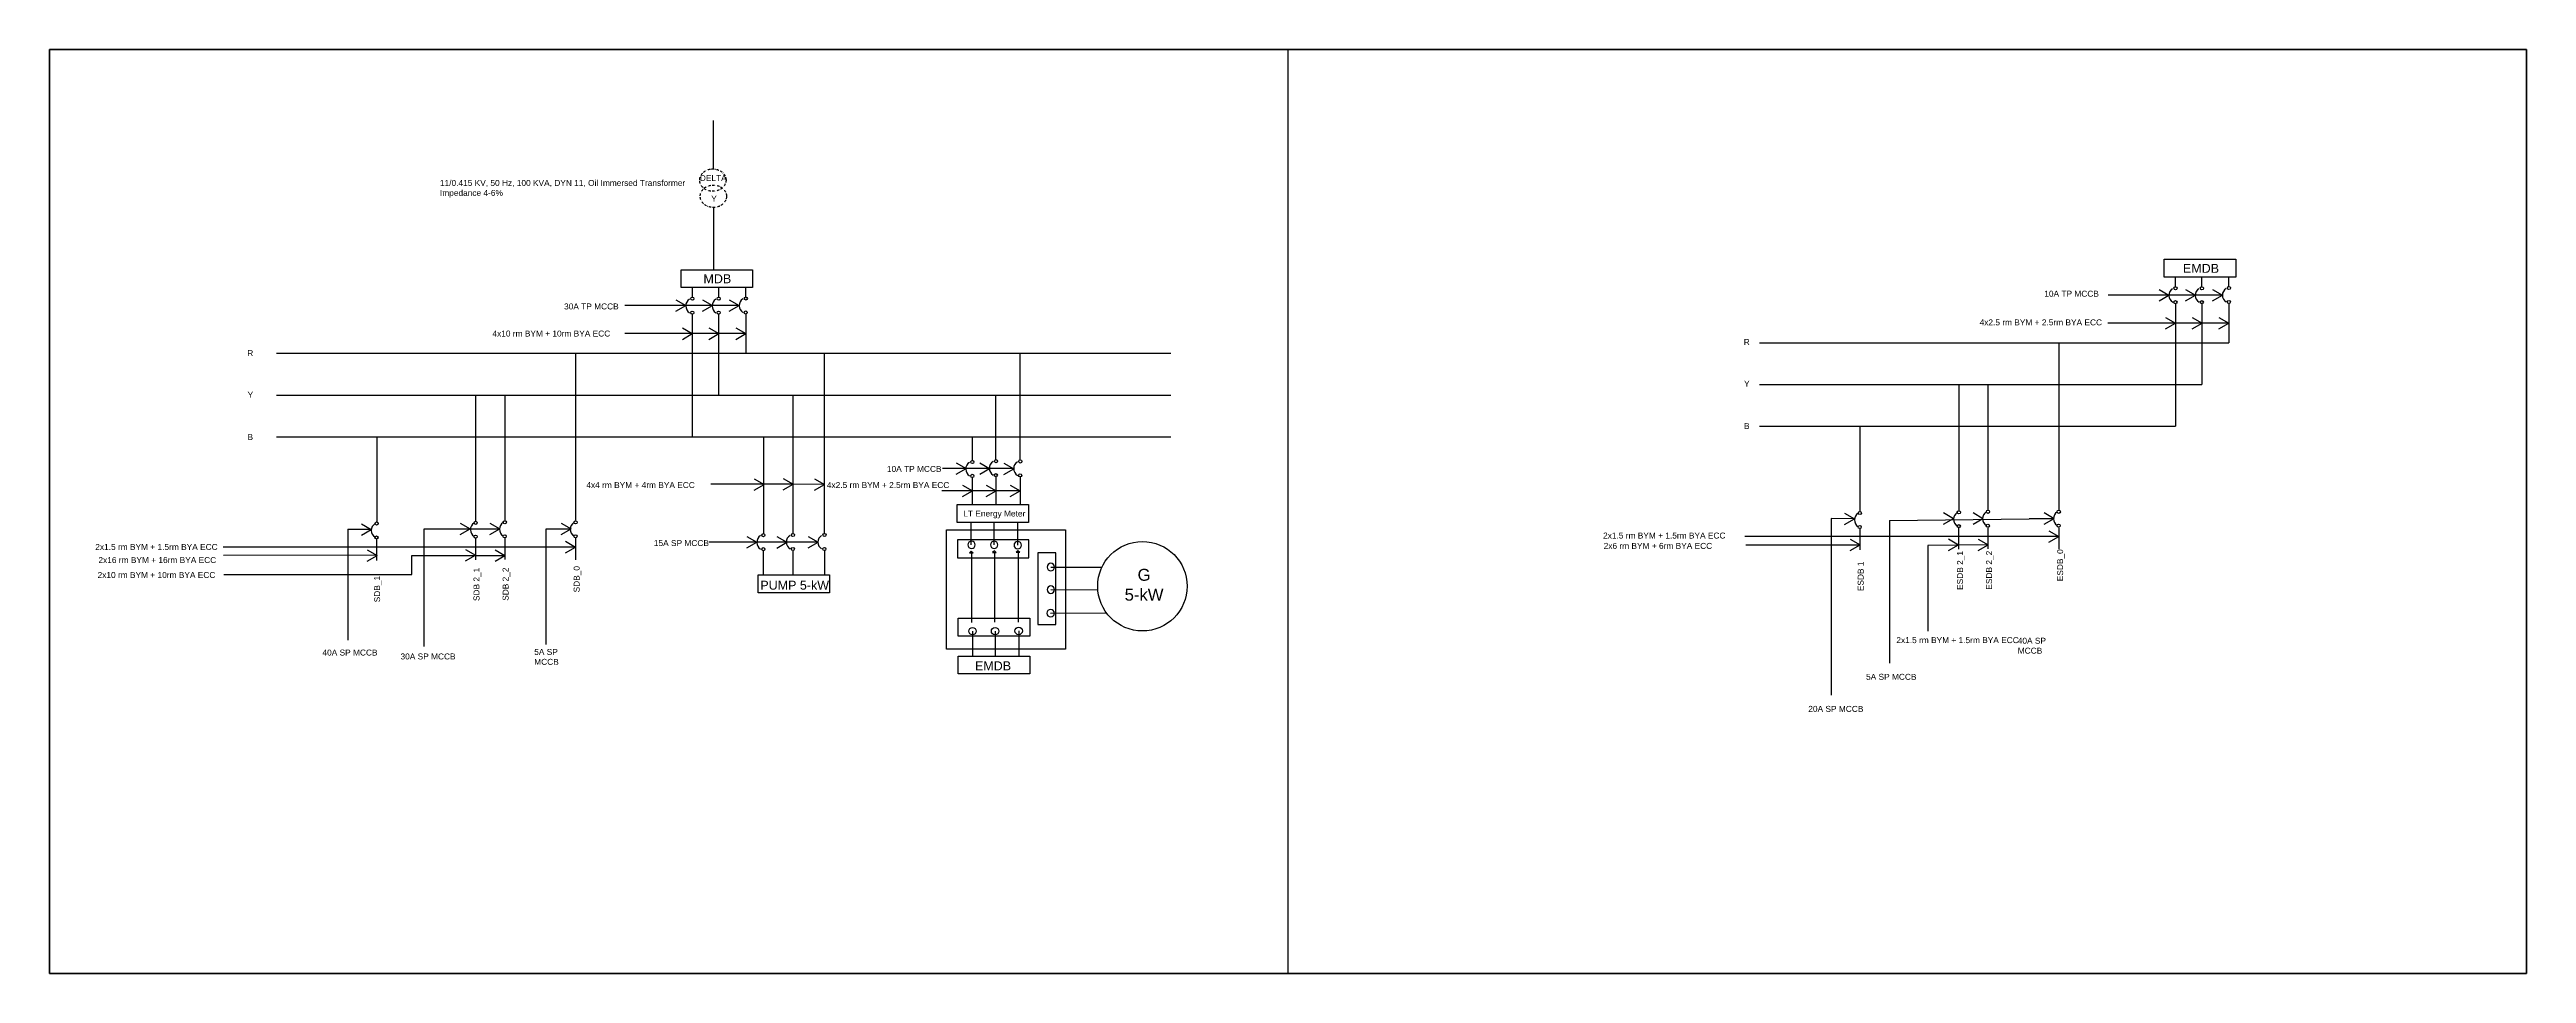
# Model space of a CAD drawing. Header units: inches. Extents: x -19236 to 2549, y 984 to 4513.
# Drawn here: x -8882 to -3897, y 2622 to 4482 of the extents above; entities that cross this region are included whole.
import ezdxf

# ---------------------------------------------------------------- set-up
doc = ezdxf.new("R2010")
doc.units = ezdxf.units.IN
doc.header["$LTSCALE"] = 20
doc.header["$MEASUREMENT"] = 0
doc.linetypes.add('BORDER2', pattern=[0.875, 0.25, -0.125, 0.25, -0.125, 0, -0.125])
doc.layers.add('Diagram', color=133, linetype='Continuous')
doc.layers.add('MDB EMDB', color=133, linetype='Continuous')
doc.styles.get("Standard").update_dxf_attribs({"font": 'arial.ttf'})

# ---------------------------------------------------------------- blocks, each defined once
blk = doc.blocks.new('CB1')
at = {"layer": 'MDB EMDB'}
for centre in [(3471.8, 400), (3471.6, 371.9)]:
    blk.add_circle(centre, 3.16, dxfattribs=at)
blk.add_arc((3474.6, 385.6), 16.1, 122.7454, 237.9625, dxfattribs=at)
blk = doc.blocks.new('CB2')
at = {"layer": 'MDB EMDB'}
for centre in [(3551.3, 399.5), (3551.1, 371.4)]:
    blk.add_circle(centre, 3.16, dxfattribs=at)
blk.add_arc((3556.7, 385.6), 16.1, 122.7454, 237.9625, dxfattribs=at)
blk = doc.blocks.new('Connector')
at = {"layer": 'MDB EMDB'}
for p, q in [((2633.5, -1357), (2777.5, -1357)), ((2633.5, -1393), (2633.5, -1357)), ((2777.5, -1393), (2633.5, -1393)), ((2777.5, -1357), (2777.5, -1393))]:
    blk.add_line(p, q, dxfattribs=at)
for centre in [(2662, -1383), (2707.5, -1383), (2755, -1382.5)]:
    blk.add_circle(centre, 7.5, dxfattribs=at)
blk = doc.blocks.new('connect')
at = {"layer": 'MDB EMDB'}
blk.add_blockref('Connector', (0, 0), dxfattribs=at)

msp = doc.modelspace()

# ---------------------------------------------------------------- linework, layer by layer
at = {"color": 5}
msp.add_line((-6389.75, 4482), (-6389.75, 2622), dxfattribs=at)
at = {"color": 5, "lineweight": 211}
msp.add_lwpolyline([(-8882.5, 4482), (-3897, 4482), (-3897, 2622), (-8882.5, 2622)], close=True, dxfattribs=at)
at = {"layer": 'Diagram'}
for p, q in [((-7547, 4339), (-7547, 4241)), ((-7546.38781, 4164.08474), (-7546.38781, 4038.65508)), ((-8281.81481, 3516.42752), (-8235.55832, 3516.42752)), ((-8129.35955, 3516.42752), (-8129.35955, 3280.5)), ((-5178.7303, 3533.79013), (-4897.99597, 3537.49671)), ((-8153, 3460), (-8153.00539, 3463.50001)), ((-8153, 3463.5), (-7966.3148, 3463.21251)), ((-8153, 3425), (-8153, 3460)), ((-8153, 3460), (-8153, 3460)), ((-5239.05939, 3484.05707), (-5468.5, 3484.05707)), ((-5102.05797, 3483.433), (-5102.05797, 3310.76447)), ((-8532, 3425), (-8153, 3425))]:
    msp.add_line(p, q, dxfattribs=at)
at = {"layer": 'Diagram', "linetype": 'BORDER2'}
for centre in [(-7547.38781, 4219.08475), (-7546.38781, 4186.58474)]:
    msp.add_ellipse(centre, major_axis=(26.5, 0), ratio=0.8490566038, dxfattribs=at)
at = {"layer": 'MDB EMDB'}
for p, q in [((-7611.27778, 4038.65508), (-7467.27778, 4038.65508)), ((-7611.27778, 4002.65508), (-7611.27778, 4038.65508)), ((-7467.27778, 4038.65508), (-7467.27778, 4002.65508)), ((-4625.95894, 4059.82362), (-4481.95894, 4059.82362)), ((-4625.95894, 4023.82362), (-4625.95894, 4059.82362)), ((-4481.95894, 4059.82362), (-4481.95894, 4023.82362)), ((-7467.27778, 4002.65508), (-7611.27778, 4002.65508)), ((-7588.63136, 3983.41756), (-7588.63136, 4002.65508)), ((-7535.57164, 3983.41756), (-7535.57164, 4002.65508)), ((-7481.07164, 3983.91756), (-7481.07164, 4002.65508)), ((-4636.49597, 3999.16853), (-4616.49597, 3987.66853)), ((-4481.95894, 4023.82362), (-4625.95894, 4023.82362)), ((-4603.31252, 4004.58609), (-4603.31252, 4023.82362)), ((-4582.99597, 3999.16853), (-4562.99597, 3987.66853)), ((-4550.2528, 4004.5861), (-4550.2528, 4023.82362)), ((-4528.99597, 3999.16853), (-4508.99597, 3987.66853)), ((-4495.7528, 4005.0861), (-4495.7528, 4023.82362)), ((-7494.34457, 3966.36852), (-7724.31481, 3966.36852)), ((-7621.81481, 3978), (-7601.81481, 3966.5)), ((-7621.81481, 3955), (-7601.81481, 3966.5)), ((-7588.82104, 3949), (-7588.82104, 3702.5)), ((-7568.31481, 3978), (-7548.31481, 3966.5)), ((-7568.31481, 3955), (-7548.31481, 3966.5)), ((-7535.76133, 3949), (-7535.76133, 3786.5)), ((-7514.31481, 3978), (-7494.31481, 3966.5)), ((-7514.31481, 3955), (-7494.31481, 3966.5)), ((-7481.26133, 3949.5), (-7481.26133, 3870.5)), ((-4509.02573, 3987.53706), (-4738.99597, 3987.53706)), ((-4636.49597, 3976.16853), (-4616.49597, 3987.66853)), ((-4623.49597, 3942.66853), (-4603.49597, 3931.16853)), ((-4603.5022, 3970.16853), (-4603.5022, 3723.66853)), ((-4582.99597, 3976.16853), (-4562.99597, 3987.66853)), ((-4569.99597, 3942.66853), (-4549.99597, 3931.16853)), ((-4550.44248, 3970.16854), (-4550.44248, 3807.66853)), ((-4528.99597, 3976.16853), (-4508.99597, 3987.66853)), ((-4515.99597, 3942.66853), (-4495.99597, 3931.16853)), ((-4495.94248, 3970.66854), (-4495.94248, 3891.66853)), ((-7481.26133, 3910), (-7724.81481, 3910)), ((-7608.81481, 3921.5), (-7588.81481, 3910)), ((-7608.81481, 3898.5), (-7588.81481, 3910)), ((-7555.31481, 3921.5), (-7535.31481, 3910)), ((-7555.31481, 3898.5), (-7535.31481, 3910)), ((-7501.31481, 3921.5), (-7481.31481, 3910)), ((-7501.31481, 3898.5), (-7481.31481, 3910)), ((-5440.49597, 3891.66853), (-4495.94248, 3891.66853)), ((-4838.49597, 3891.66853), (-4838.49597, 3555.66853)), ((-4495.94248, 3931.16854), (-4739.49597, 3931.16854)), ((-4623.49597, 3919.66853), (-4603.49597, 3931.16853)), ((-4569.99597, 3919.66853), (-4549.99597, 3931.16853)), ((-4515.99597, 3919.66853), (-4495.99597, 3931.16853)), ((-8425.81481, 3870.5), (-6625.81481, 3870.5)), ((-7823.81481, 3870.5), (-7823.81481, 3534.5)), ((-7322.81481, 3507.99999), (-7322.81481, 3870.5)), ((-6928.54219, 3655.91756), (-6928.54219, 3870.5)), ((-5440.49597, 3807.66853), (-4550.44248, 3807.66853)), ((-5039.49597, 3807.66853), (-5039.49597, 3553.66853)), ((-4980.99597, 3807.66853), (-4980.99597, 3554.66853)), ((-8425.81481, 3786.5), (-6625.81481, 3786.5)), ((-8024.81481, 3786.5), (-8024.81481, 3532.5)), ((-7966.31481, 3786.5), (-7966.31481, 3533.5)), ((-7386.31481, 3786.5), (-7386.31481, 3507.99999)), ((-6977.54219, 3656.41756), (-6977.54219, 3786.5)), ((-8425.81481, 3702.5), (-6625.81481, 3702.5)), ((-8223.81481, 3703), (-8223.81481, 3531)), ((-7445.31481, 3702.5), (-7445.31481, 3507.99999)), ((-7025.04219, 3654.91756), (-7025.04219, 3702.5)), ((-5440.49597, 3723.66853), (-4603.5022, 3723.66853)), ((-5238.49597, 3724.16854), (-5238.49597, 3552.16854)), ((-7057.8148, 3649.99999), (-7037.8148, 3638.49999)), ((-7010.3148, 3649.99999), (-6990.3148, 3638.49999)), ((-6961.8148, 3649.49999), (-6941.8148, 3637.99999)), ((-7445.31481, 3607.075), (-7551.31481, 3607.075)), ((-7464.31481, 3618), (-7444.31481, 3606.5)), ((-7464.31481, 3595), (-7444.31481, 3606.5)), ((-7385.81481, 3607), (-7445.31481, 3607.075)), ((-7405.81481, 3618.5), (-7385.81481, 3607)), ((-7405.81481, 3595.5), (-7385.81481, 3607)), ((-7322.81481, 3606.5), (-7385.81481, 3607)), ((-7342.81481, 3618), (-7322.81481, 3606.5)), ((-7342.81481, 3595), (-7322.81481, 3606.5)), ((-6928.73187, 3593.75), (-7086.81481, 3593.75)), ((-6941.81512, 3638.36852), (-7085.31481, 3638.36852)), ((-7057.8148, 3626.99999), (-7037.8148, 3638.49999)), ((-7044.8148, 3604.99999), (-7024.8148, 3593.49999)), ((-7044.8148, 3581.99999), (-7024.8148, 3593.49999)), ((-7025.23187, 3620.5), (-7025.23187, 3566)), ((-7010.3148, 3626.99999), (-6990.3148, 3638.49999)), ((-6997.3148, 3604.99999), (-6977.3148, 3593.49999)), ((-6997.3148, 3581.99999), (-6977.3148, 3593.49999)), ((-6977.73187, 3622), (-6977.73187, 3566)), ((-6961.8148, 3626.49999), (-6941.8148, 3637.99999)), ((-6948.8148, 3604.99999), (-6928.8148, 3593.49999)), ((-6948.8148, 3581.99999), (-6928.8148, 3593.49999)), ((-6928.73187, 3621.5), (-6928.73187, 3566)), ((-7055.81481, 3566), (-6911.81481, 3566)), ((-7055.81481, 3530), (-7055.81481, 3566)), ((-6911.81481, 3566), (-6911.81481, 3530)), ((-5269.49597, 3548.66854), (-5249.49597, 3537.16854)), ((-5070.49597, 3549.66854), (-5050.49597, 3538.16854)), ((-5010.99597, 3549.66854), (-4990.99597, 3538.16854)), ((-4867.49597, 3549.66854), (-4847.49597, 3538.16854)), ((-8281.81481, 3516.42752), (-8281.81481, 3293)), ((-8254.81481, 3527.5), (-8234.81481, 3516)), ((-8254.81481, 3504.5), (-8234.81481, 3516)), ((-8224.37824, 3496.5), (-8224.37824, 3453.5)), ((-7976.90429, 3516.42752), (-8129.35955, 3516.42752)), ((-8055.81481, 3528.5), (-8035.81481, 3517)), ((-8055.81481, 3505.5), (-8035.81481, 3517)), ((-8025.3148, 3498), (-8025.3148, 3455)), ((-7996.31481, 3528.5), (-7976.31481, 3517)), ((-7996.31481, 3505.5), (-7976.31481, 3517)), ((-7966.3148, 3498.5), (-7966.3148, 3455.5)), ((-7834.40398, 3516.32818), (-7883.31481, 3516.32818)), ((-7883.31481, 3516.32818), (-7883.31481, 3284)), ((-7852.81481, 3528.5), (-7832.81481, 3517)), ((-7852.81481, 3505.5), (-7832.81481, 3517)), ((-7843.81481, 3492), (-7823.81481, 3480.5)), ((-7823.8148, 3498), (-7823.8148, 3455)), ((-7335.90429, 3490.36852), (-7555.31481, 3490.36852)), ((-7478.81481, 3502), (-7458.81481, 3490.5)), ((-7478.81481, 3479), (-7458.81481, 3490.5)), ((-7418.81481, 3501.5), (-7398.81481, 3490)), ((-7418.81481, 3478.5), (-7398.81481, 3490)), ((-7355.31481, 3502), (-7335.31481, 3490.5)), ((-7355.31481, 3479), (-7335.31481, 3490.5)), ((-7077.31482, 3515), (-6837.31482, 3515)), ((-7077.31482, 3275), (-7077.31482, 3515)), ((-6911.81481, 3530), (-7055.81481, 3530)), ((-7027.81481, 3530), (-7027.81481, 3484.80877)), ((-6981.18093, 3484.80877), (-6981.18093, 3530)), ((-6933.68093, 3484.30877), (-6933.68093, 3530)), ((-6837.31482, 3515), (-6837.31482, 3275)), ((-4838.49596, 3501.66853), (-5470.5, 3501.66853)), ((-5249.49597, 3537.16854), (-5296.49597, 3537.59606)), ((-5296.49597, 3537.59606), (-5296.49597, 3182)), ((-5269.49597, 3525.66854), (-5249.49597, 3537.16854)), ((-5257.99597, 3496.16854), (-5237.99597, 3484.66854)), ((-5239.05939, 3517.66853), (-5239.05939, 3474.66853)), ((-5178.7303, 3533.79013), (-5178.7303, 3246.5)), ((-5070.49597, 3526.66854), (-5050.49597, 3538.16854)), ((-5059.99597, 3496.66854), (-5039.99597, 3485.16854)), ((-5039.99596, 3519.16854), (-5039.99596, 3476.16854)), ((-5010.99597, 3526.66854), (-4990.99597, 3538.16854)), ((-5000.49597, 3496.16854), (-4980.49597, 3484.66854)), ((-4980.99596, 3519.66854), (-4980.99596, 3476.66854)), ((-4849.08514, 3537.49671), (-4897.99597, 3537.49671)), ((-4867.49597, 3526.66854), (-4847.49597, 3538.16854)), ((-4858.49597, 3513.16854), (-4838.49597, 3501.66854)), ((-4858.49597, 3490.16854), (-4838.49597, 3501.66854)), ((-4838.49596, 3519.16854), (-4838.49596, 3476.16854)), ((-7823.8148, 3480.5), (-8533.31481, 3480.5)), ((-8224.37824, 3464.11147), (-8532.5, 3463.5)), ((-8243.31481, 3475), (-8223.31481, 3463.5)), ((-8243.31481, 3452), (-8223.31481, 3463.5)), ((-8045.31481, 3475.5), (-8025.31481, 3464)), ((-8045.31481, 3452.5), (-8025.31481, 3464)), ((-7985.81481, 3475), (-7965.81481, 3463.5)), ((-7985.81481, 3452), (-7965.81481, 3463.5)), ((-7843.81481, 3469), (-7823.81481, 3480.5)), ((-7445.82104, 3473), (-7445.82104, 3424.5)), ((-7386.31481, 3473), (-7386.31481, 3424.5)), ((-7322.81481, 3473), (-7322.81481, 3424.5)), ((-7027.31481, 3472), (-7030.81481, 3468.5)), ((-7030.81481, 3468.5), (-7023.31481, 3468.5)), ((-7026.81481, 3471.5), (-7027.31481, 3472)), ((-7027.31481, 3472), (-7023.31481, 3468.5)), ((-7027.06481, 3468.5), (-7026.81481, 3328.5)), ((-6980.81482, 3473), (-6984.31482, 3469.5)), ((-6984.31482, 3469.5), (-6976.81482, 3469.5)), ((-6980.31482, 3472.5), (-6980.81482, 3473)), ((-6980.81482, 3473), (-6976.81482, 3469.5)), ((-6980.56482, 3469.5), (-6980.56482, 3329)), ((-6933.31482, 3473.5), (-6936.81482, 3470)), ((-6936.81482, 3470), (-6929.31482, 3470)), ((-6932.81482, 3473), (-6933.31482, 3473.5)), ((-6933.31482, 3473.5), (-6929.31482, 3470)), ((-6933.06482, 3470), (-6933.06482, 3329)), ((-6867.08606, 3440.2054), (-6764.20261, 3439.91909)), ((-5257.99597, 3473.16854), (-5237.99597, 3484.66854)), ((-4980.99596, 3484.66853), (-5102.05797, 3483.433)), ((-5059.99597, 3473.66854), (-5039.99597, 3485.16854)), ((-5000.49597, 3473.16854), (-4980.49597, 3484.66854)), ((-7456.31481, 3424.5), (-7312.31481, 3424.5)), ((-7456.31481, 3388.5), (-7456.31481, 3424.5)), ((-7312.31481, 3424.5), (-7312.31481, 3388.5)), ((-6867.08606, 3394.7054), (-6772.51069, 3394.10748)), ((-7312.31481, 3388.5), (-7456.31481, 3388.5)), ((-6867.58606, 3347.2054), (-6755.0484, 3347.81287)), ((-7024.81482, 3311), (-7024.81482, 3261)), ((-6979.31482, 3311), (-6979.31482, 3261)), ((-6931.81482, 3311.5), (-6931.81482, 3261)), ((-6837.31482, 3275), (-7077.31482, 3275)), ((-7053.31481, 3261), (-6909.31481, 3261)), ((-7053.31481, 3225), (-7053.31481, 3261)), ((-6909.31481, 3261), (-6909.31481, 3225)), ((-6909.31481, 3225), (-7053.31481, 3225))]:
    msp.add_line(p, q, dxfattribs=at)
at = {"layer": 'MDB EMDB', "linetype": 'ByBlock'}
msp.add_circle((-6682.81482, 3401.5), 90, dxfattribs=at)

# ---------------------------------------------------------------- block references
at = {"layer": 'MDB EMDB'}
for name, p in [('CB1', (-8075.12694, 3601.44668)), ('CB1', (-8022.06722, 3601.44669)), ('CB1', (-7967.56722, 3601.94669)), ('CB1', (-11060.44578, 3580.27815)), ('CB1', (-11007.38606, 3580.27815)), ('CB1', (-10952.88606, 3580.77815)), ('CB1', (-10496.85661, 3251.77815)), ('CB1', (-10449.35661, 3253.27815)), ('CB1', (-10400.35661, 3252.77815)), ('CB2', (-8790.17273, 3149.4616)), ('CB2', (-8590.67273, 3150.9616)), ('CB2', (-8532.17273, 3151.9616)), ('CB2', (-8389.67273, 3151.9616)), ('CB2', (-11775.49157, 3128.29307)), ('CB2', (-11575.99157, 3129.79307)), ('CB2', (-11517.49157, 3130.79307)), ('CB2', (-11374.99157, 3130.79307)), ('CB1', (-10917.44578, 3104.27815)), ('CB1', (-10857.94578, 3104.77815)), ('CB1', (-10794.44578, 3104.77815)), ('connect', (-9686.81482, 4694))]:
    msp.add_blockref(name, p, dxfattribs=at)
at = {"layer": 'MDB EMDB', "xscale": -1}
for p, rotation in [((-9688.68092, 2101.80877), 180), ((-8250.08606, 6102.20539), 90)]:
    msp.add_blockref('connect', p, dxfattribs=dict(at, rotation=rotation))

# ---------------------------------------------------------------- texts
at = {"layer": 'Diagram', "color": 2}
for s, insert, char_height, width, attachment_point in [('11/0.415 KV, 50 Hz, 100 KVA, DYN 11, Oil Immersed Transformer Impedance 4-6%', (-8096.69772, 4219.42292), 12, 505.0975972, 1), ('DELTA', (-7573.57919, 4229.2517), 12, 260.4384146, 1), ('Y', (-7550.72727, 4187.6449), 12, 260.4384146, 1), ('MDB', (-7566.29789, 4029.50919), 18, 82.6753051, 1), ('30A TP MCCB', (-7846.85534, 3970.77509), 12, 136.2641372, 1), ('{\\C6;4x2.5 rm BYM + 2.5rm BYA ECC}', (-4997.68891, 3938.67393), 12, 255.3601119, 1), ('4x10 rm BYM + 10rm BYA ECC', (-7991.03226, 3916.26148), 12, 239, 1), ('R', (-5472.44003, 3899.19121), 12, 260.4384146, 1), ('R', (-8484.52964, 3876.96026), 12, 260.4384146, 1), ('Y', (-8483.88465, 3793.01992), 12, 260.4384146, 1), ('Y', (-5471.79504, 3815.25086), 12, 260.4384146, 1), ('B', (-8483.97332, 3707.91397), 12, 260.4384146, 1), ('B', (-5471.88371, 3730.14492), 12, 260.4384146, 1), ('10A TP MCCB', (-7197.03253, 3643.70119), 12, 136.2641372, 1), ('4x4 rm BYM + 4rm BYA ECC', (-7802.0453, 3611.21613), 12, 239, 1), ('4x2.5 rm BYM + 2.5rm BYA ECC', (-7317.86011, 3611.21613), 12, 255.3601119, 1), ('LT Energy Meter', (-6980.87828, 3553.93813), 12, 128.8309728, 2), ('15A SP MCCB', (-7666.141, 3494.43058), 12, 136.2641372, 1), ('{\\C6;2x1.5 rm BYM + 1.5rm BYA ECC}', (-5755.58166, 3509.59693), 12, 255.3601119, 1), ('2x1.5 rm BYM + 1.5rm BYA ECC', (-8790.43841, 3486.66262), 12, 260.4384146, 1), ('2x16 rm BYM + 16rm BYA ECC', (-8784.0453, 3460.21613), 12, 239, 1), ('{\\C6;2x6 rm BYM + 6rm BYA ECC}', (-5754.35898, 3488.79309), 12, 255.3601119, 1), ('2x10 rm BYM + 10rm BYA ECC', (-8785.76696, 3430.2161), 12, 239, 1), ('PUMP 5-kW', (-7451.82994, 3412.65497), 18, 143.5759006, 1), ('G\\P5-kW', (-6679.45503, 3436.54652), 24, 83.4800862, 2), ('{\\C6;2x1.5 rm BYM + 1.5rm BYA ECC}', (-5165.27397, 3299.0286), 12, 255.3601119, 1), ('40A SP MCCB', (-8333.17464, 3274.02871), 12, 136.2641372, 1), ('30A SP MCCB', (-8176.0699, 3266.17317), 12, 136.2641372, 1), ('5A SP \\PMCCB', (-7906.92606, 3275.33675), 12, 70.2453209, 1), ('EMDB', (-7019.78022, 3250.31094), 18, 83.4800862, 1)]:
    msp.add_mtext(s, dxfattribs=dict(at, insert=insert, char_height=char_height, width=width, attachment_point=attachment_point))
at = {"layer": 'Diagram', "color": 6, "attachment_point": 1}
for s, insert, char_height, width in [('EMDB', (-4588.43782, 4050.49089), 18, 82.6753051), ('10A TP MCCB', (-4867.50266, 3996.44363), 12, 136.2641372), ('40A SP \\PMCCB', (-4920.92603, 3297.82958), 12, 70.2453209), ('5A SP MCCB', (-5226.29154, 3225.17316), 12, 136.2641372), ('20A SP MCCB', (-5342.47617, 3160.66538), 12, 136.2641372)]:
    msp.add_mtext(s, dxfattribs=dict(at, insert=insert, char_height=char_height, width=width))
at = {"layer": 'Diagram', "color": 2, "char_height": 12, "width": 93.0425708, "attachment_point": 1, "rotation": 90}
for s, insert in [('SDB_0', (-7827.61673, 3389.14987)), ('SDB_1', (-8229.13288, 3369.2073)), ('SDB 2_1', (-8029.13288, 3371.7073)), ('SDB 2_2', (-7970.63288, 3372.2073))]:
    msp.add_mtext(s, dxfattribs=dict(at, insert=insert))
at = {"layer": 'Diagram', "color": 6, "char_height": 12, "width": 93.0425708, "attachment_point": 1, "rotation": 90}
for s, insert in [('ESDB 1', (-5243.13285, 3391.70012)), ('ESDB 2_1', (-5043.13285, 3394.20012)), ('ESDB 2_2', (-4984.63285, 3394.70012)), ('ESDB_0', (-4841.6167, 3411.6427))]:
    msp.add_mtext(s, dxfattribs=dict(at, insert=insert))

doc.saveas('drawing.dxf')
